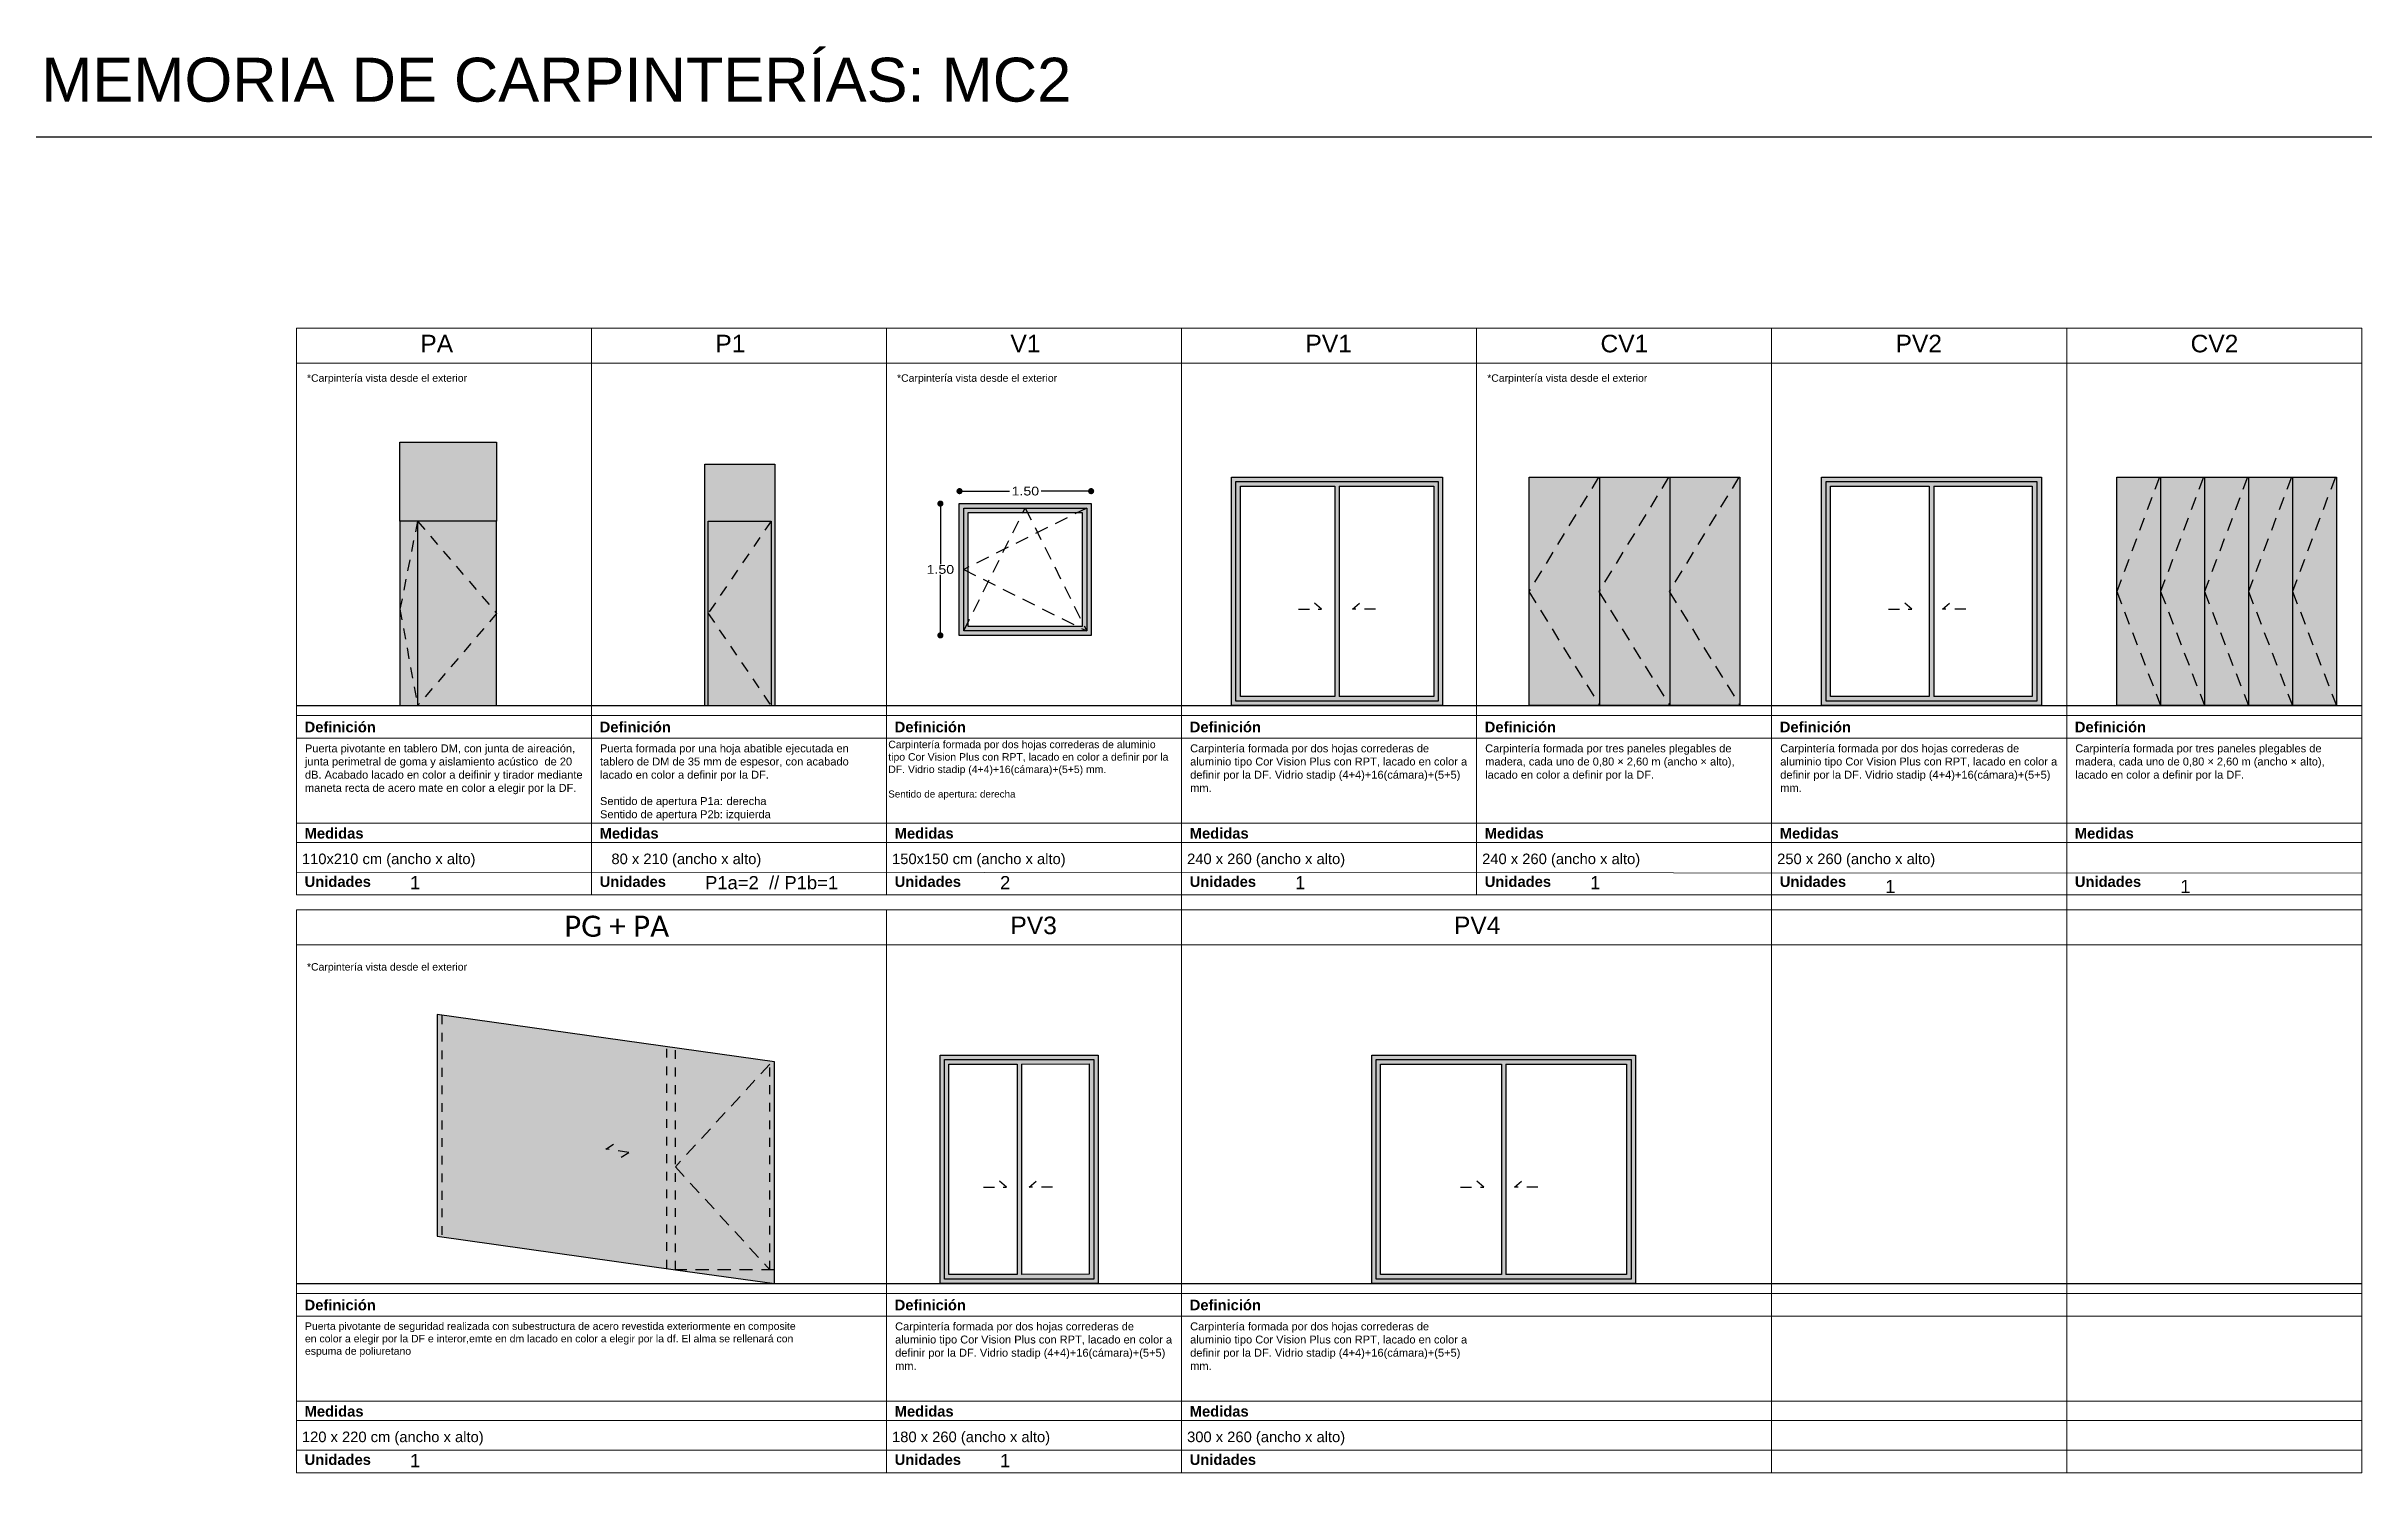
# Model space of a CAD drawing. Header units: metres. Extents: x -92 to 671, y -42 to 91.
# Drawn here: x 117.99 to 144.33, y -6.92 to 9.31 of the extents above; entities that cross this region are included whole.
import ezdxf

# ---------------------------------------------------------------- set-up
doc = ezdxf.new("R2010")
doc.units = ezdxf.units.M
for name, pattern in [('DASHED', [0.75, 0.5, -0.25]), ('DASHED2', [0.46, 0.25, -0.21]), ('RAYITAS2', [0.1875, 0.125, -0.0625])]:
    doc.linetypes.add(name, pattern=pattern)
for name, color, linetype in [('01Cotas 0', 220, 'Continuous'), ('01Proyectado 1', 5, 'RAYITAS2'), ('01Seccionado albañilería', 7, 'Continuous'), ('01Texto 1', 220, 'Continuous'), ('01Trama solido', 254, 'Continuous'), ('01Visto', 4, 'Continuous')]:
    doc.layers.add(name, color=color, linetype=linetype)
doc.styles.add('Estilo1', font='calibri.ttf')
doc.styles.add('FUTURA', font='', dxfattribs={"width": 1.2})
doc.styles.get("Standard").update_dxf_attribs({"font": 'arial.ttf'})
doc.styles.get('FUTURA').set_extended_font_data('Futura Bk BT')
doc.dimstyles.new('COTAS', dxfattribs={"dimtxt": 0.1, "dimasz": 0.07, "dimexe": 0.2, "dimexo": 0.2, "dimgap": 0.01, "dimtad": 0, "dimtih": 1, "dimtoh": 1, "dimzin": 0, "dimdsep": 46, "dimtxsty": 'FUTURA', "dimblk": 'DOT', "dimcen": 0.1, "dimse1": 1, "dimse2": 1, "dimazin": 0, "dimtfac": 1, "dimtmove": 2, "dimatfit": 2, "dimldrblk": 'DOT', "dimfxl": 1, "dimtolj": 1, "dimarcsym": 0})

msp = doc.modelspace()

# ---------------------------------------------------------------- texts
at = {"layer": '01Texto 1', "attachment_point": 1}
for s, width, insert, char_height in [('{\\C6;\\c16711935;MEMORIA DE CARPINTERÍAS: MC2}', 28.52581, (117.932, 9.184), 0.5), ('PA', 1.13561, (122.245, 6.03), 0.2), ('P1', 1.13561, (125.602, 6.03), 0.2), ('V1', 1.13561, (128.959, 6.03), 0.2), ('PV1', 1.13561, (132.316, 6.03), 0.2), ('CV1', 1.13561, (135.673, 6.03), 0.2), ('PV2', 1.13561, (139.03, 6.03), 0.2), ('CV2', 1.13561, (142.387, 6.03), 0.2), ('PV3', 1.13561, (128.959, -0.593), 0.2), ('PV4', 1.13561, (134.006, -0.593), 0.2)]:
    msp.add_mtext_dynamic_manual_height_columns(s, width=width, gutter_width=12.5, heights=[0], dxfattribs=dict(at, insert=insert, char_height=char_height))
at = {"layer": '01Texto 1', "color": 251, "attachment_point": 1, "style": 'Estilo1'}
for s, insert, char_height, width in [('\\pxqj;{\\fArial|b0|i0|c0|p34;\\C6;\\c16711935;*Carpintería vista desde el exterior}', (120.955, 5.58), 0.085, 3.22918), ('\\pxqj;{\\fArial|b0|i0|c0|p34;\\C6;\\c16711935;*Carpintería vista desde el exterior}', (127.669, 5.58), 0.085, 3.22918), ('\\pxqj;{\\fArial|b0|i0|c0|p34;\\C6;\\c16711935;*Carpintería vista desde el exterior}', (134.384, 5.58), 0.085, 3.22918), ('{\\fArial|b1|i0|c0|p34;Definición}', (120.928, 1.625), 0.12, 3.61063), ('{\\fArial|b1|i0|c0|p34;Definición}', (124.285, 1.625), 0.12, 3.61063), ('{\\fArial|b1|i0|c0|p34;Definición}', (127.642, 1.625), 0.12, 3.61063), ('{\\fArial|b1|i0|c0|p34;Definición}', (130.999, 1.625), 0.12, 3.61063), ('{\\fArial|b1|i0|c0|p34;Definición}', (134.356, 1.625), 0.12, 3.61063), ('{\\fArial|b1|i0|c0|p34;Definición}', (137.713, 1.625), 0.12, 3.61063), ('{\\fArial|b1|i0|c0|p34;Definición}', (141.07, 1.625), 0.12, 3.61063), ('{\\fArial|b0|i0|c0|p34;\\C250;\\c3355443;Puerta pivotante en tablero DM, con junta de aireación, junta perimetral de goma y aislamiento acústico  de 20 dB. Acabado lacado en color a deifinir y tirador mediante maneta recta de acero mate en color a elegir por la DF.}', (120.932, 1.367), 0.09, 3.15987), ('{\\fArial|b0|i0|c0|p34;Puerta formada por una hoja abatible ejecutada en tablero de DM de 35 mm de espesor, con acabado lacado en color a definir por la DF. \\P\\P\\pxqj;Sentido de apertura P1a: ^Iderecha\\PSentido de apertura P2b: izquierda}', (124.289, 1.367), 0.09, 3.01513), ('{\\fArial|b0|i0|c0|p34;\\C250;\\c3355443;Carpintería formada por dos hojas correderas de aluminio tipo Cor Vision Plus con RPT, lacado en color a definir por la DF. Vidrio stadip (4+4)+16(cámara)+(5+5) mm.\\P\\P\\pxqj;\\H0.94118x;\\C251;Sentido de apertura: derecha}', (127.569, 1.409), 0.085, 3.22918), ('{\\fArial|b0|i0|c0|p34;\\C250;\\c3355443;Carpintería formada por dos hojas correderas de aluminio tipo Cor Vision Plus con RPT, lacado en color a definir por la DF. Vidrio stadip (4+4)+16(cámara)+(5+5) mm.}', (131.004, 1.367), 0.09, 3.15987), ('{\\fArial|b0|i0|c0|p34;\\C250;\\c3355443;Carpintería formada por tres paneles plegables de madera, cada uno de 0,80 × 2,60 m (ancho × alto), lacado en color a definir por la DF. }', (134.361, 1.367), 0.09, 3.15987), ('{\\fArial|b0|i0|c0|p34;\\C250;\\c3355443;Carpintería formada por dos hojas correderas de aluminio tipo Cor Vision Plus con RPT, lacado en color a definir por la DF. Vidrio stadip (4+4)+16(cámara)+(5+5) mm.}', (137.718, 1.367), 0.09, 3.15987), ('{\\fArial|b0|i0|c0|p34;\\C250;\\c3355443;Carpintería formada por tres paneles plegables de madera, cada uno de 0,80 × 2,60 m (ancho × alto), lacado en color a definir por la DF. }', (141.075, 1.367), 0.09, 3.15987), ('{\\fArial|b1|i0|c0|p34;Medidas}', (120.928, 0.415), 0.12, 3.61063), ('{\\fArial|b1|i0|c0|p34;Medidas}', (124.285, 0.415), 0.12, 3.61063), ('{\\fArial|b1|i0|c0|p34;Medidas}', (127.642, 0.415), 0.12, 3.61063), ('{\\fArial|b1|i0|c0|p34;Medidas}', (130.999, 0.415), 0.12, 3.61063), ('{\\fArial|b1|i0|c0|p34;Medidas}', (134.356, 0.415), 0.12, 3.61063), ('{\\fArial|b1|i0|c0|p34;Medidas}', (137.713, 0.415), 0.12, 3.61063), ('{\\fArial|b1|i0|c0|p34;Medidas}', (141.07, 0.415), 0.12, 3.61063), ('{\\fArial|b0|i0|c0|p34;110x210 cm (ancho x alto) }', (120.897, 0.124), 0.12, 3.7731), ('{\\fArial|b0|i0|c0|p34;80 x 210 (ancho x alto) }', (124.419, 0.124), 0.12, 3.7731), ('{\\fArial|b0|i0|c0|p34;150x150 cm (ancho x alto) }', (127.612, 0.124), 0.12, 3.7731), ('{\\fArial|b0|i0|c0|p34;240 x 260 (ancho x alto) }', (130.969, 0.124), 0.12, 3.7731), ('{\\fArial|b0|i0|c0|p34;240 x 260 (ancho x alto) }', (134.326, 0.124), 0.12, 3.7731), ('{\\fArial|b0|i0|c0|p34;250 x 260 (ancho x alto) }', (137.683, 0.124), 0.12, 3.7731), ('{\\fArial|b1|i0|c0|p34;Unidades}', (120.928, -0.135), 0.12, 3.61063), ('{\\fArial|b0|i0|c0|p34;1}', (122.127, -0.132), 0.15, 3.7731), ('{\\fArial|b1|i0|c0|p34;Unidades}', (124.285, -0.135), 0.12, 3.61063), ('{\\fArial|b0|i0|c0|p34;P1a=2  // P1b=1}', (125.484, -0.132), 0.15, 3.7731), ('{\\fArial|b1|i0|c0|p34;Unidades}', (127.642, -0.135), 0.12, 3.61063), ('{\\fArial|b0|i0|c0|p34;2}', (128.841, -0.132), 0.15, 3.7731), ('{\\fArial|b1|i0|c0|p34;Unidades}', (130.999, -0.135), 0.12, 3.61063), ('{\\fArial|b0|i0|c0|p34;1}', (132.198, -0.132), 0.15, 3.7731), ('{\\fArial|b1|i0|c0|p34;Unidades}', (134.356, -0.135), 0.12, 3.61063), ('{\\fArial|b0|i0|c0|p34;1}', (135.555, -0.132), 0.15, 3.7731), ('{\\fArial|b1|i0|c0|p34;Unidades}', (137.713, -0.135), 0.12, 3.61063), ('{\\fArial|b0|i0|c0|p34;1}', (138.912, -0.175), 0.15, 3.7731), ('{\\fArial|b1|i0|c0|p34;Unidades}', (141.07, -0.135), 0.12, 3.61063), ('{\\fArial|b0|i0|c0|p34;1}', (142.269, -0.175), 0.15, 3.7731), ('\\pxqj;{\\fArial|b0|i0|c0|p34;\\C6;\\c16711935;*Carpintería vista desde el exterior}', (120.955, -1.123), 0.085, 3.22918), ('{\\fArial|b1|i0|c0|p34;Definición}', (120.928, -4.955), 0.12, 3.61063), ('{\\fArial|b1|i0|c0|p34;Definición}', (127.642, -4.955), 0.12, 3.61063), ('{\\fArial|b1|i0|c0|p34;Definición}', (130.999, -4.955), 0.12, 3.61063), ('{\\fArial|b0|i0|c0|p34;Puerta pivotante de seguridad realizada con subestructura de acero revestida exteriormente en composite en color a elegir por la DF e interor,emte en dm lacado en color a elegir por la df. El alma se rellenará con espuma de poliuretano}', (120.932, -5.213), 0.085, 5.66327), ('{\\fArial|b0|i0|c0|p34;\\C250;\\c3355443;Carpintería formada por dos hojas correderas de aluminio tipo Cor Vision Plus con RPT, lacado en color a definir por la DF. Vidrio stadip (4+4)+16(cámara)+(5+5) mm.}', (127.647, -5.213), 0.09, 3.15987), ('{\\fArial|b0|i0|c0|p34;\\C250;\\c3355443;Carpintería formada por dos hojas correderas de aluminio tipo Cor Vision Plus con RPT, lacado en color a definir por la DF. Vidrio stadip (4+4)+16(cámara)+(5+5) mm.}', (131.004, -5.213), 0.09, 3.15987), ('{\\fArial|b1|i0|c0|p34;Medidas}', (120.928, -6.165), 0.12, 3.61063), ('{\\fArial|b1|i0|c0|p34;Medidas}', (127.642, -6.165), 0.12, 3.61063), ('{\\fArial|b1|i0|c0|p34;Medidas}', (130.999, -6.165), 0.12, 3.61063), ('{\\fArial|b0|i0|c0|p34;120 x 220 cm (ancho x alto)}', (120.897, -6.456), 0.12, 3.7731), ('{\\fArial|b0|i0|c0|p34;180 x 260 (ancho x alto) }', (127.612, -6.456), 0.12, 3.7731), ('{\\fArial|b0|i0|c0|p34;300 x 260 (ancho x alto) }', (130.969, -6.456), 0.12, 3.7731), ('{\\fArial|b1|i0|c0|p34;Unidades}', (120.928, -6.715), 0.12, 3.61063), ('{\\fArial|b1|i0|c0|p34;Unidades}', (120.928, -6.715), 0.12, 3.61063), ('{\\fArial|b0|i0|c0|p34;1 }', (122.127, -6.712), 0.15, 3.7731), ('{\\fArial|b1|i0|c0|p34;Unidades}', (127.642, -6.715), 0.12, 3.61063), ('{\\fArial|b0|i0|c0|p34;1}', (128.841, -6.712), 0.15, 3.7731), ('{\\fArial|b1|i0|c0|p34;Unidades}', (130.999, -6.715), 0.12, 3.61063)]:
    msp.add_mtext(s, dxfattribs=dict(at, insert=insert, char_height=char_height, width=width))
at = {"layer": '01Texto 1', "insert": (123.882, -0.583), "char_height": 0.24, "width": 1.93008, "attachment_point": 1, "style": 'Estilo1'}
msp.add_mtext('PG + PA ', dxfattribs=at)

# ---------------------------------------------------------------- blocks, each defined once
blk = doc.blocks.new('_DOT')
at = {"color": 0, "linetype": 'ByBlock'}
blk.add_line((-0.5, 0), (-1, 0), dxfattribs=at)
at = {"color": 0, "linetype": 'ByBlock', "const_width": 0.5}
blk.add_lwpolyline([(-0.25, 0, 1), (0.25, 0, 1)], format="xyb", close=True, dxfattribs=at)
blk = doc.blocks.new('*D231')
at = {"layer": '01Cotas 0', "color": 0, "lineweight": -2, "transparency": 16777216}
for p, q in [((128.162, 4.038), (128.162, 3.418)), ((128.162, 2.678), (128.162, 3.298))]:
    blk.add_line(p, q, dxfattribs=at)
at = {"layer": 'DEFPOINTS', "color": 0, "transparency": 16777216}
for p in [(128.162, 4.108), (128.377, 4.108), (128.377, 2.608)]:
    blk.add_point(p, dxfattribs=at)
at = {"layer": '01Cotas 0', "color": 0, "lineweight": -2, "transparency": 16777216, "xscale": 0.07, "yscale": 0.07, "zscale": 0.07}
for p, rotation in [((128.162, 4.108), 90), ((128.162, 2.608), 270)]:
    blk.add_blockref('_DOT', p, dxfattribs=dict(at, rotation=rotation))
at = {"layer": '01Cotas 0', "color": 0, "transparency": 16777216, "insert": (128.162, 3.358), "char_height": 0.1, "attachment_point": 5, "style": 'FUTURA'}
blk.add_mtext('\\A1;1.50', dxfattribs=at)
blk = doc.blocks.new('*D232')
at = {"layer": '01Cotas 0', "color": 0, "lineweight": -2, "transparency": 16777216}
for p, q in [((128.45, 4.25), (128.947, 4.25)), ((129.807, 4.25), (129.31, 4.25))]:
    blk.add_line(p, q, dxfattribs=at)
at = {"layer": 'DEFPOINTS', "color": 0, "transparency": 16777216}
for p in [(129.877, 4.25), (128.38, 4.044), (129.877, 4.048)]:
    blk.add_point(p, dxfattribs=at)
at = {"layer": '01Cotas 0', "color": 0, "lineweight": -2, "transparency": 16777216, "xscale": 0.07, "yscale": 0.07, "zscale": 0.07, "rotation": 180}
blk.add_blockref('_DOT', (128.38, 4.25), dxfattribs=at)
at = {"layer": '01Cotas 0', "color": 0, "lineweight": -2, "transparency": 16777216, "xscale": 0.07, "yscale": 0.07, "zscale": 0.07}
blk.add_blockref('_DOT', (129.877, 4.25), dxfattribs=at)
at = {"layer": '01Cotas 0', "color": 0, "transparency": 16777216, "insert": (129.129, 4.25), "char_height": 0.1, "attachment_point": 5, "style": 'FUTURA'}
blk.add_mtext('\\A1;1.50', dxfattribs=at)

# ---------------------------------------------------------------- dimensions: what is measured, and where the dimension line sits
at = {"layer": '01Cotas 0'}
dim = msp.add_linear_dim(base=(129.877, 4.25), p1=(128.38, 4.044), p2=(129.877, 4.048), text='1.50', dimstyle='COTAS', dxfattribs=at)
dim.commit()
dim.dimension.update_dxf_attribs({"geometry": '*D232', "text_midpoint": (129.129, 4.25)})
dim = msp.add_linear_dim(base=(128.162, 4.108), p1=(128.377, 2.608), p2=(128.377, 4.108), angle=90, text='1.50', dimstyle='COTAS', dxfattribs=at)
dim.commit()
dim.dimension.update_dxf_attribs({"geometry": '*D231', "text_midpoint": (128.162, 3.358)})

# ---------------------------------------------------------------- hatches: boundary and pattern name
at = {"layer": '01Trama solido', "true_color": 0xc7c8ca, "transparency": 33554534}
h = msp.add_hatch(color=9, dxfattribs=at)
h.dxf.hatch_style = 1
h.paths.add_polyline_path([(123.113, 1.808), (123.113, 4.808), (122.013, 4.808), (122.013, 1.808)])
h = msp.add_hatch(color=9, dxfattribs=at)
h.dxf.hatch_style = 1
h.paths.add_polyline_path([(125.48, 1.808), (125.48, 4.557), (126.28, 4.556), (126.28, 1.807)])
at = {"layer": '01Trama solido', "transparency": 33554559}
h = msp.add_hatch(color=256, dxfattribs=at)
h.dxf.hatch_style = 1
h.paths.add_polyline_path([(133.875, 4.408), (131.475, 4.408), (131.475, 1.808), (133.875, 1.808)])
h.paths.add_polyline_path([(131.575, 1.913), (131.575, 4.308), (133.775, 4.308), (133.775, 1.913)], flags=16)
at = {"layer": '01Trama solido', "linetype": 'DASHED2', "transparency": 33554559}
h = msp.add_hatch(color=256, dxfattribs=at)
h.dxf.hatch_style = 1
h.paths.add_polyline_path([(132.7, 4.308), (132.65, 4.308), (132.65, 1.913), (132.7, 1.913)])
at = {"layer": '01Trama solido', "true_color": 0xc7c8ca, "transparency": 33554534}
h = msp.add_hatch(color=9, dxfattribs=at)
h.dxf.hatch_style = 1
h.paths.add_polyline_path([(137.26, 1.808), (137.26, 4.408), (134.86, 4.408), (134.86, 1.808)])
at = {"layer": '01Trama solido', "transparency": 33554559}
h = msp.add_hatch(color=256, dxfattribs=at)
h.dxf.hatch_style = 1
h.paths.add_polyline_path([(140.689, 4.408), (138.189, 4.408), (138.189, 1.808), (140.689, 1.808)])
h.paths.add_polyline_path([(138.289, 1.913), (138.289, 4.308), (140.589, 4.308), (140.589, 1.913)], flags=16)
at = {"layer": '01Trama solido', "linetype": 'DASHED2', "transparency": 33554559}
h = msp.add_hatch(color=256, dxfattribs=at)
h.dxf.hatch_style = 1
h.paths.add_polyline_path([(139.464, 4.308), (139.414, 4.308), (139.414, 1.913), (139.464, 1.913)])
at = {"layer": '01Trama solido', "true_color": 0xc7c8ca, "transparency": 33554534}
h = msp.add_hatch(color=9, dxfattribs=at)
h.dxf.hatch_style = 1
h.paths.add_polyline_path([(144.046, 4.408), (141.546, 4.408), (141.546, 1.808), (144.046, 1.808)])
at = {"layer": '01Trama solido', "transparency": 33554559}
h = msp.add_hatch(color=256, dxfattribs=at)
h.dxf.hatch_style = 1
h.paths.add_polyline_path([(129.877, 4.108), (128.377, 4.108), (128.377, 2.608), (129.877, 2.608)])
h.paths.add_polyline_path([(128.477, 2.708), (128.477, 4.008), (129.777, 4.008), (129.777, 2.708)], flags=16)
at = {"layer": '01Trama solido', "transparency": 33554521}
h = msp.add_hatch(color=256, dxfattribs=at)
h.dxf.hatch_style = 1
h.paths.add_polyline_path([(122.435, -4.232), (122.435, -1.708), (126.276, -2.247), (126.276, -4.772), (125.147, -4.613)])
at = {"layer": '01Trama solido', "transparency": 33554559}
h = msp.add_hatch(color=256, dxfattribs=at)
h.dxf.hatch_style = 1
h.paths.add_polyline_path([(129.959, -2.169), (128.159, -2.172), (128.159, -4.772), (129.959, -4.769)])
h.paths.add_polyline_path([(128.259, -4.667), (128.259, -2.272), (129.856, -2.269), (129.856, -4.664)], flags=16)
at = {"layer": '01Trama solido', "linetype": 'DASHED2', "transparency": 33554559}
h = msp.add_hatch(color=256, dxfattribs=at)
h.dxf.hatch_style = 1
h.paths.add_polyline_path([(129.084, -2.271), (129.034, -2.271), (129.034, -4.667), (129.084, -4.667)])
at = {"layer": '01Trama solido', "transparency": 33554559}
h = msp.add_hatch(color=256, dxfattribs=at)
h.dxf.hatch_style = 1
h.paths.add_polyline_path([(136.07, -2.172), (133.07, -2.172), (133.07, -4.772), (136.07, -4.772)])
h.paths.add_polyline_path([(133.17, -4.667), (133.17, -2.272), (135.97, -2.272), (135.97, -4.667)], flags=16)
at = {"layer": '01Trama solido', "linetype": 'DASHED2', "transparency": 33554559}
h = msp.add_hatch(color=256, dxfattribs=at)
h.dxf.hatch_style = 1
h.paths.add_polyline_path([(134.595, -2.272), (134.545, -2.272), (134.545, -4.667), (134.595, -4.667)])

# ---------------------------------------------------------------- linework, layer by layer
at = {"layer": '01Proyectado 1', "linetype": 'DASHED', "ltscale": 0.3}
for points in [[(135.651, 4.41), (134.857, 3.106), (135.663, 1.81)], [(136.448, 4.41), (135.654, 3.106), (136.46, 1.81)], [(137.248, 4.41), (136.454, 3.106), (137.26, 1.81)], [(142.034, 4.41), (141.546, 3.108), (142.046, 1.81)], [(142.534, 4.41), (142.046, 3.108), (142.546, 1.81)], [(143.034, 4.408), (142.546, 3.106), (143.046, 1.808)], [(143.534, 4.41), (143.046, 3.108), (143.546, 1.81)], [(144.034, 4.41), (143.546, 3.108), (144.046, 1.81)], [(129.827, 4.058), (128.427, 3.358), (129.827, 2.658)], [(128.427, 2.658), (129.127, 4.058), (129.827, 2.658)], [(126.221, -2.272), (125.147, -3.442), (126.221, -4.613)], [(126.276, -4.613), (125.147, -4.613)]]:
    msp.add_lwpolyline(points, dxfattribs=at)
at = {"layer": '01Proyectado 1'}
for points in [[(122.213, 3.908), (122.013, 2.908), (122.213, 1.808)], [(122.213, 3.908), (123.113, 2.858), (122.213, 1.808)], [(126.235, 3.908), (125.52, 2.858), (126.235, 1.807)], [(132.235, 2.906), (132.5, 2.906), (132.42, 2.973)], [(133.114, 2.906), (132.85, 2.906), (132.93, 2.973)], [(138.949, 2.906), (139.214, 2.906), (139.134, 2.973)], [(139.828, 2.906), (139.564, 2.906), (139.644, 2.973)], [(124.529, -3.332), (124.618, -3.277), (124.356, -3.24), (124.444, -3.184)], [(128.651, -3.674), (128.916, -3.674), (128.835, -3.607)], [(129.437, -3.674), (129.172, -3.674), (129.252, -3.607)], [(134.081, -3.674), (134.345, -3.674), (134.265, -3.607)], [(134.96, -3.674), (134.695, -3.674), (134.775, -3.607)]]:
    msp.add_lwpolyline(points, dxfattribs=at)
at = {"layer": '01Proyectado 1', "ltscale": 0.02}
for points in [[(122.49, -1.716), (122.49, -4.24)], [(125.048, -4.599), (125.048, -2.075)], [(125.147, -4.613), (125.147, -2.089)], [(126.221, -4.613), (126.221, -2.272)]]:
    msp.add_lwpolyline(points, dxfattribs=at)
at = {"layer": '01Seccionado albañilería'}
for p, q in [((120.834, 1.808), (144.334, 1.808)), ((120.834, -4.772), (144.334, -4.772))]:
    msp.add_line(p, q, dxfattribs=at)
at = {"layer": '01Texto 1'}
msp.add_lwpolyline([(117.82, 8.284), (187.218, 8.284), (187.218, -14.013), (117.82, -14.013)], close=True, dxfattribs=at)
at = {"layer": '01Visto', "lineweight": 5}
for p, q in [((120.834, 6.106), (144.334, 6.106)), ((120.834, -0.344), (120.834, 6.106)), ((124.191, -0.344), (124.191, 6.106)), ((127.548, -0.344), (127.548, 6.106)), ((130.906, -6.924), (130.906, 6.106)), ((134.263, -0.344), (134.263, 6.106)), ((137.62, -6.924), (137.62, 6.106)), ((140.977, -6.924), (140.977, 6.106)), ((144.334, -6.924), (144.334, 6.106)), ((120.834, 5.708), (144.334, 5.708)), ((120.834, 1.695), (144.334, 1.695)), ((120.834, 1.439), (144.334, 1.439)), ((120.834, 0.472), (144.334, 0.472)), ((120.834, 0.252), (144.334, 0.252)), ((120.834, -0.088), (144.334, -0.098)), ((120.834, -0.344), (137.62, -0.344)), ((120.834, -0.344), (137.62, -0.344)), ((120.834, -0.344), (144.334, -0.344)), ((120.834, -6.924), (120.834, -0.517)), ((120.834, -0.915), (144.334, -0.915)), ((120.834, -4.885), (144.334, -4.885)), ((120.834, -5.141), (144.334, -5.141)), ((120.834, -6.108), (144.334, -6.108)), ((120.834, -6.328), (144.334, -6.328)), ((120.834, -6.668), (144.334, -6.668)), ((120.834, -6.924), (144.334, -6.924))]:
    msp.add_line(p, q, dxfattribs=at)
at = {"layer": '01Visto'}
for p, q in [((135.66, 4.408), (135.66, 1.808)), ((136.46, 4.408), (136.46, 1.808)), ((137.26, 4.408), (137.26, 1.808))]:
    msp.add_line(p, q, dxfattribs=at)
for points in [[(122.013, 3.908), (122.013, 4.808), (123.113, 4.808), (123.113, 3.908)], [(125.48, 1.808), (125.48, 4.557), (126.28, 4.557), (126.28, 1.807)], [(132.65, 1.913), (131.575, 1.913), (131.575, 4.308), (132.65, 4.308)], [(132.65, 4.308), (132.65, 1.913)], [(132.7, 4.308), (133.775, 4.308), (133.775, 1.913), (132.7, 1.913)], [(132.7, 4.308), (132.7, 1.913)], [(139.414, 1.913), (138.289, 1.913), (138.289, 4.308), (139.414, 4.308)], [(139.414, 4.308), (139.414, 1.913)], [(139.464, 4.308), (140.586, 4.308), (140.586, 1.913), (139.464, 1.913)], [(139.464, 4.308), (139.464, 1.913)], [(142.046, 4.408), (142.046, 1.808)], [(142.546, 4.408), (142.546, 1.808)], [(143.046, 4.408), (143.046, 1.808)], [(143.546, 4.408), (143.546, 1.808)], [(122.213, 3.908), (122.013, 3.908), (122.013, 1.808)], [(123.113, 1.808), (123.113, 3.908), (122.213, 3.908), (122.213, 1.808)], [(125.52, 1.808), (125.52, 3.908), (126.235, 3.908), (126.235, 1.807)], [(126.276, -4.772), (126.276, -2.247), (122.435, -1.708), (122.435, -4.232), (125.147, -4.613), (126.276, -4.772)], [(129.034, -4.667), (128.259, -4.667), (128.259, -2.272), (129.034, -2.272)], [(129.034, -2.272), (129.034, -4.667)], [(129.084, -2.272), (129.856, -2.269), (129.856, -4.664), (129.084, -4.667)], [(129.084, -2.272), (129.084, -4.667)], [(134.545, -4.667), (133.17, -4.667), (133.17, -2.272), (134.545, -2.272)], [(134.545, -2.272), (134.545, -4.667)], [(134.595, -2.272), (135.967, -2.272), (135.967, -4.667), (134.595, -4.667)], [(134.595, -2.272), (134.595, -4.667)]]:
    msp.add_lwpolyline(points, dxfattribs=at)
for points in [[(131.475, 4.408), (133.875, 4.408), (133.875, 1.808), (131.475, 1.808)], [(131.525, 4.358), (133.825, 4.358), (133.825, 1.858), (131.525, 1.858)], [(134.86, 4.408), (137.26, 4.408), (137.26, 1.808), (134.86, 1.808)], [(138.189, 4.408), (140.689, 4.408), (140.689, 1.808), (138.189, 1.808)], [(138.239, 4.358), (140.639, 4.358), (140.639, 1.858), (138.239, 1.858)], [(141.546, 4.408), (144.046, 4.408), (144.046, 1.808), (141.546, 1.808)], [(128.377, 4.108), (129.877, 4.108), (129.877, 2.608), (128.377, 2.608)], [(128.427, 4.058), (129.827, 4.058), (129.827, 2.658), (128.427, 2.658)], [(128.477, 4.008), (129.777, 4.008), (129.777, 2.708), (128.477, 2.708)], [(128.159, -2.172), (129.959, -2.169), (129.959, -4.769), (128.159, -4.772)], [(128.209, -2.222), (129.909, -2.219), (129.909, -4.719), (128.209, -4.722)], [(133.07, -2.172), (136.07, -2.172), (136.07, -4.772), (133.07, -4.772)], [(133.12, -2.222), (136.02, -2.222), (136.02, -4.722), (133.12, -4.722)]]:
    msp.add_lwpolyline(points, close=True, dxfattribs=at)
at = {"layer": '01Visto', "lineweight": 5}
for points in [[(120.834, -0.517), (144.334, -0.517)], [(127.548, -0.517), (127.548, -6.924)], [(120.834, -0.597), (120.834, -6.924)]]:
    msp.add_lwpolyline(points, dxfattribs=at)

msp.set_redraw_order([(e.dxf.handle, doc.entitydb.next_handle()) for e in msp.query("TEXT MTEXT ATTDEF DIMENSION ARC_DIMENSION")])  # texts and dimensions are drawn at this point

doc.saveas('drawing.dxf')
